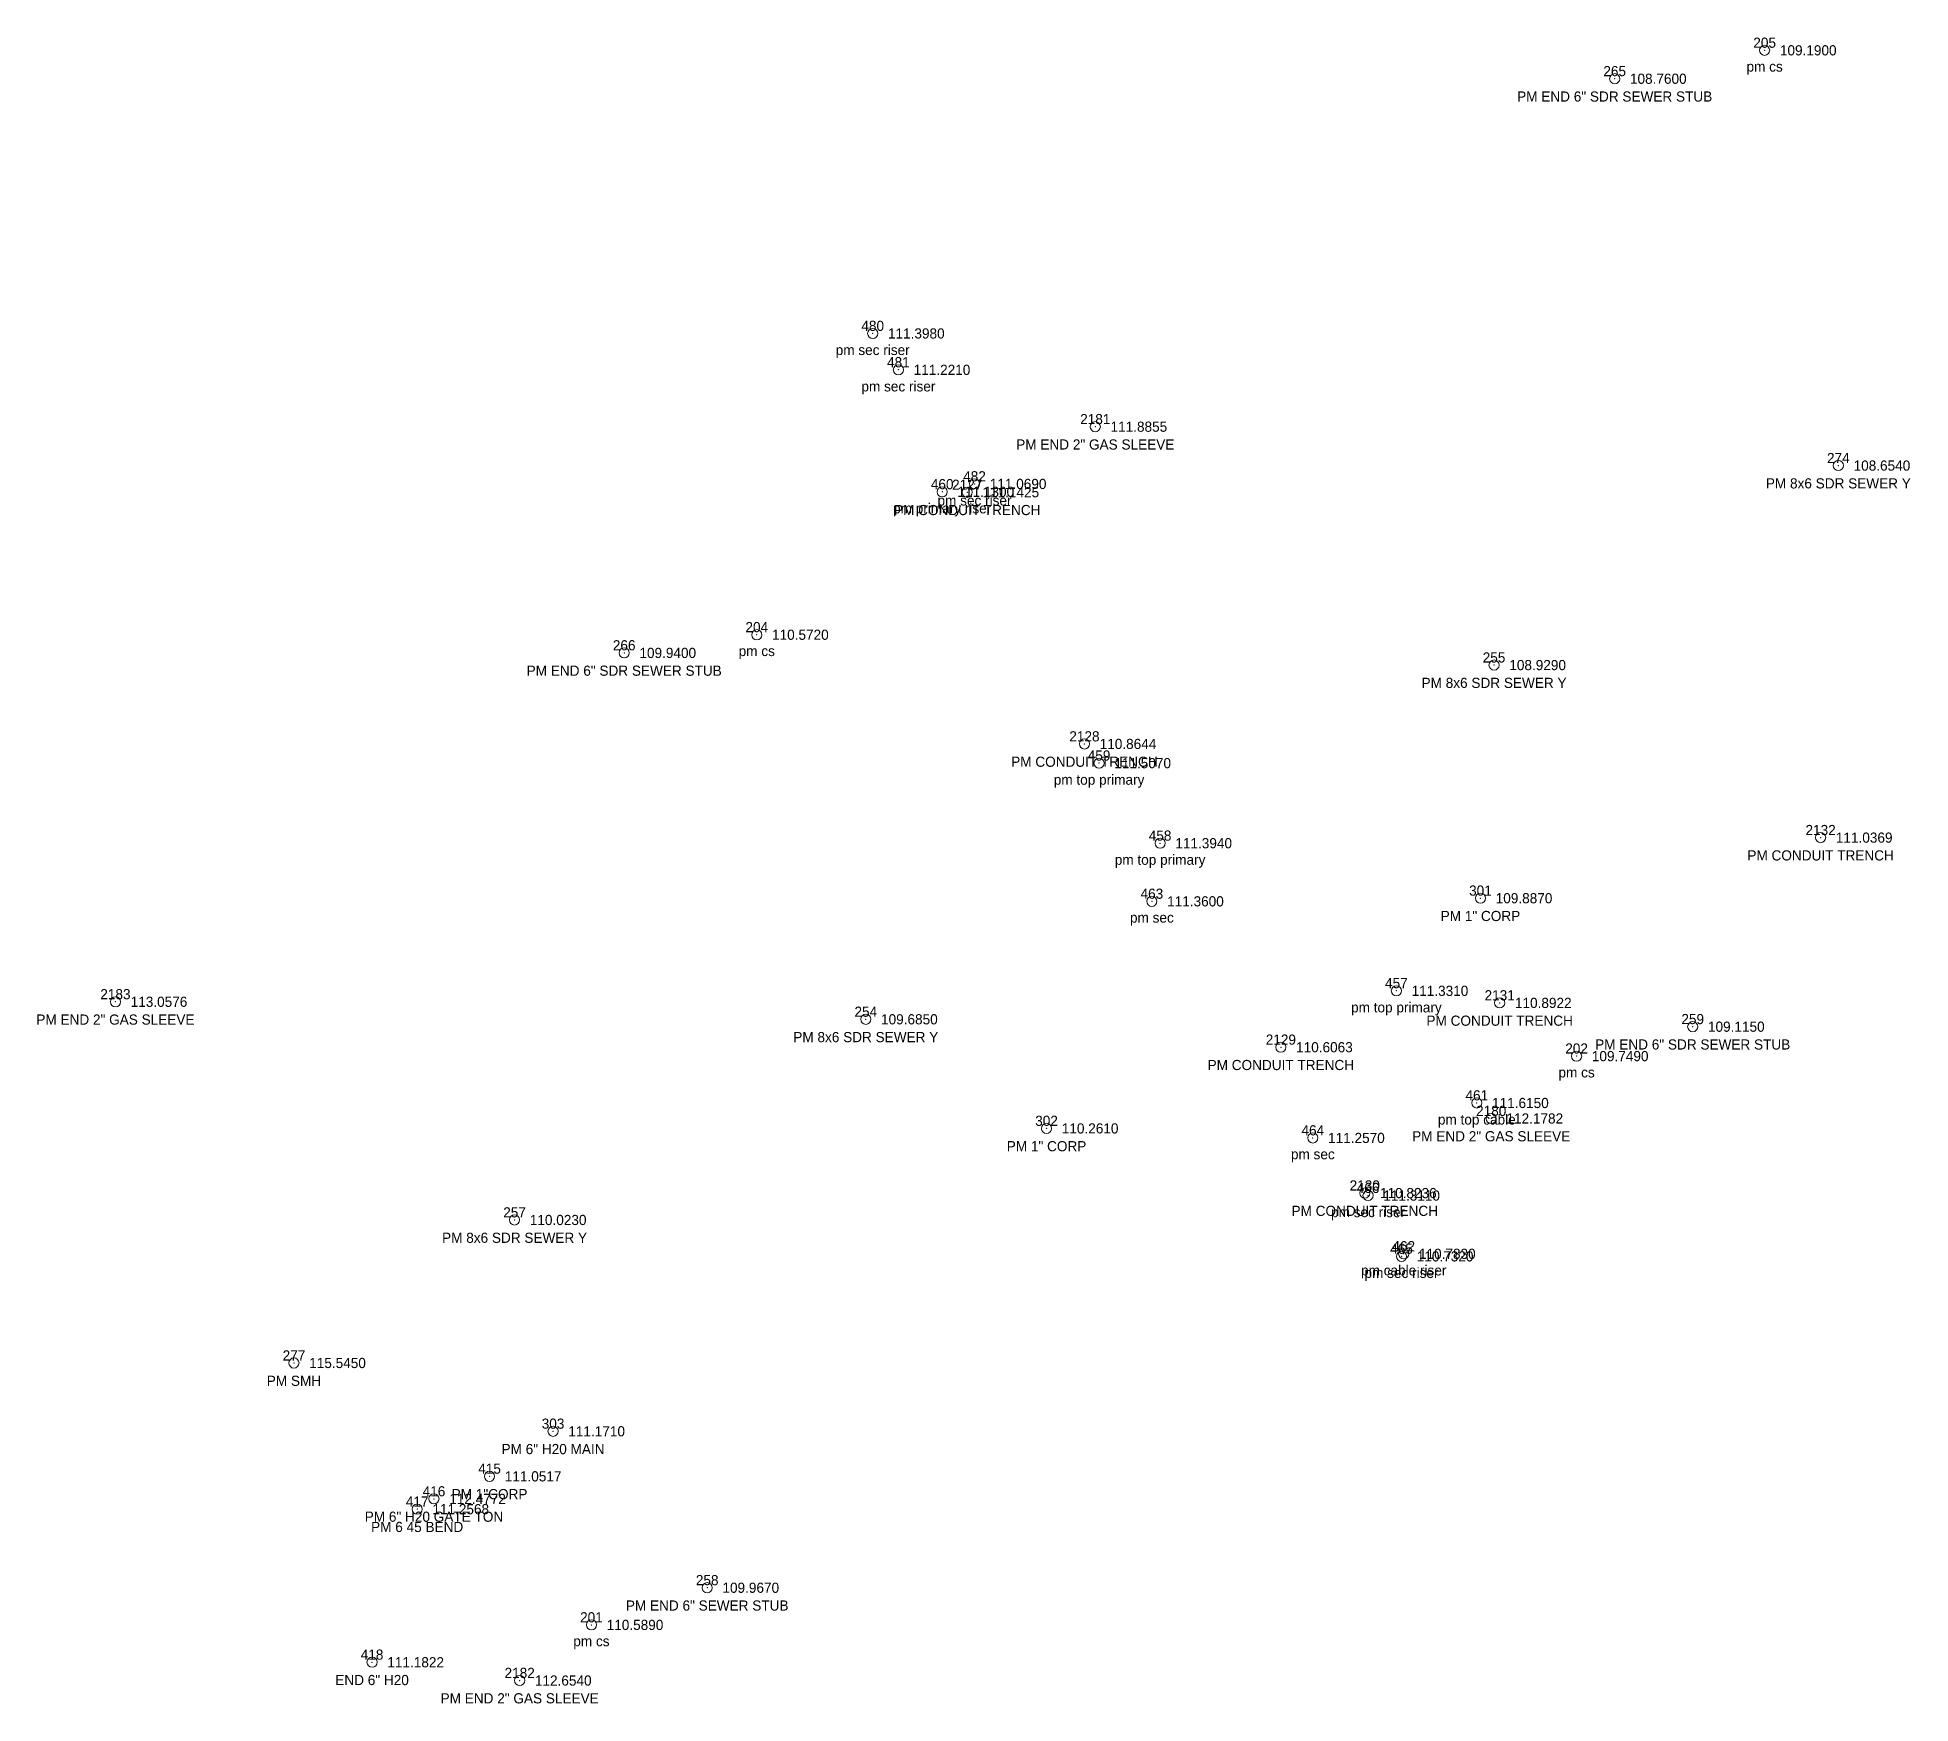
# Model space of a CAD drawing. Extents: x 1196333 to 1196982, y 245092 to 245652.
# Drawn here: x 1196333.5 to 1196425.6, y 245216.7 to 245298.7 of the extents above; entities that cross this region are included whole.
import ezdxf
from ezdxf.enums import TextEntityAlignment as Align

# ---------------------------------------------------------------- set-up
doc = ezdxf.new("R2010")
doc.units = 21
doc.header["$LTSCALE"] = 50
doc.header["$MEASUREMENT"] = 0
for name, color, linetype, lineweight, true_color in [('PNTDESC', 3, 'Continuous', 0, 0x00ff00), ('PNTELEV', 5, 'Continuous', 0, 0x0000ff), ('PNTS', 1, 'Continuous', 0, 0xff0000)]:
    doc.layers.add(name, color=color, linetype=linetype, lineweight=lineweight, true_color=true_color)
doc.layers.add('PNTNO', color=7, linetype='Continuous', lineweight=0)
doc.styles.add('PTXT', font='txt', dxfattribs={"height": 0.304801})

msp = doc.modelspace()

# ---------------------------------------------------------------- texts
at = {"layer": 'PNTDESC', "style": 'PTXT'}
for s, p in [('pm cs', (1196418.469, 245297.168, 109.19)), ('PM END 6" SDR SEWER STUB', (1196411.092, 245295.77, 108.76)), ('pm sec riser', (1196374.586, 245283.238, 111.398)), ('pm sec riser', (1196375.85, 245281.448, 111.221)), ('PM END 2" GAS SLEEVE', (1196385.5371, 245278.6506, 111.8855)), ('PM 8x6 SDR SEWER Y', (1196422.095, 245276.737, 108.654)), ('pm primary riser', (1196378.005, 245275.448, 111.13)), ('PM CONDUIT TRENCH', (1196379.2363, 245275.4245, 111.1425)), ('pm sec riser', (1196379.595, 245275.835, 111.069)), ('pm cs', (1196368.882, 245268.414, 110.572)), ('PM END 6" SDR SEWER STUB', (1196362.359, 245267.521, 109.94)), ('PM 8x6 SDR SEWER Y', (1196405.156, 245266.922, 108.929)), ('PM CONDUIT TRENCH', (1196385.0024, 245263.0417, 110.8644)), ('pm top primary', (1196385.723, 245262.097, 111.507)), ('pm top primary', (1196388.725, 245258.158, 111.394)), ('PM CONDUIT TRENCH', (1196421.2225, 245258.4322, 111.0369)), ('pm sec', (1196388.321, 245255.298, 111.36)), ('PM 1" CORP', (1196404.487, 245255.452, 109.887)), ('PM END 2" GAS SLEEVE', (1196337.3277, 245250.3559, 113.0576)), ('pm top primary', (1196400.351, 245250.896, 111.331)), ('PM CONDUIT TRENCH', (1196405.4329, 245250.3015, 110.8922)), ('PM 8x6 SDR SEWER Y', (1196374.246, 245249.494, 109.685)), ('PM END 6" SDR SEWER STUB', (1196414.93, 245249.131, 109.115)), ('PM CONDUIT TRENCH', (1196394.6659, 245248.1206, 110.6063)), ('pm cs', (1196409.217, 245247.683, 109.749)), ('pm top cable', (1196404.308, 245245.377, 111.615)), ('PM 1" CORP', (1196383.139, 245244.126, 110.261)), ('PM END 2" GAS SLEEVE', (1196405.0159, 245244.6145, 112.1782)), ('pm sec', (1196396.24, 245243.657, 111.257)), ('PM CONDUIT TRENCH', (1196398.7948, 245240.9449, 110.8236)), ('pm sec riser', (1196398.957, 245240.822, 111.311)), ('PM 8x6 SDR SEWER Y', (1196356.966, 245239.621, 110.023)), ('pm cable riser', (1196400.712, 245237.956, 110.783)), ('pm sec riser', (1196400.603, 245237.831, 110.732)), ('PM SMH', (1196346.112, 245232.584, 115.545)), ('PM 6" H20 MAIN', (1196358.859, 245229.225, 111.171)), ('PM 1"CORP', (1196355.7349, 245227.0078, 111.0517)), ('PM 6" H20 GATE TON', (1196353.0006, 245225.8974, 112.4772)), ('PM 6 45 BEND', (1196352.1743, 245225.3935, 111.2568)), ('PM END 6" SEWER STUB', (1196366.443, 245221.527, 109.967)), ('pm cs', (1196360.747, 245219.698, 110.589)), ('END 6" H20', (1196349.9553, 245217.8613, 111.1822)), ('PM END 2" GAS SLEEVE', (1196357.2163, 245216.9617, 112.654))]:
    msp.add_text(s, height=0.5, dxfattribs=at).set_placement(p, align=Align.MIDDLE)
at = {"layer": 'PNTELEV', "style": 'PTXT'}
for s, p in [('109.1900', (1196419.219, 245297.793, 109.19)), ('108.7600', (1196411.842, 245296.395, 108.76)), ('111.3980', (1196375.336, 245283.863, 111.398)), ('111.2210', (1196376.6, 245282.073, 111.221)), ('111.8855', (1196386.2871, 245279.2756, 111.8855)), ('108.6540', (1196422.845, 245277.362, 108.654)), ('111.1300', (1196378.755, 245276.073, 111.13)), ('111.1425', (1196379.9863, 245276.0495, 111.1425)), ('111.0690', (1196380.345, 245276.46, 111.069)), ('110.5720', (1196369.632, 245269.039, 110.572)), ('109.9400', (1196363.109, 245268.146, 109.94)), ('108.9290', (1196405.906, 245267.547, 108.929)), ('110.8644', (1196385.7524, 245263.6667, 110.8644)), ('111.5070', (1196386.473, 245262.722, 111.507)), ('111.3940', (1196389.475, 245258.783, 111.394)), ('111.0369', (1196421.9725, 245259.0572, 111.0369)), ('111.3600', (1196389.071, 245255.923, 111.36)), ('109.8870', (1196405.237, 245256.077, 109.887)), ('113.0576', (1196338.0777, 245250.9809, 113.0576)), ('111.3310', (1196401.101, 245251.521, 111.331)), ('110.8922', (1196406.1829, 245250.9265, 110.8922)), ('109.6850', (1196374.996, 245250.119, 109.685)), ('109.1150', (1196415.68, 245249.756, 109.115)), ('110.6063', (1196395.4159, 245248.7456, 110.6063)), ('109.7490', (1196409.967, 245248.308, 109.749)), ('111.6150', (1196405.058, 245246.002, 111.615)), ('110.2610', (1196383.889, 245244.751, 110.261)), ('112.1782', (1196405.7659, 245245.2395, 112.1782)), ('111.2570', (1196396.99, 245244.282, 111.257)), ('110.8236', (1196399.5448, 245241.5699, 110.8236)), ('111.3110', (1196399.707, 245241.447, 111.311)), ('110.0230', (1196357.716, 245240.246, 110.023)), ('110.7320', (1196401.353, 245238.456, 110.732)), ('110.7830', (1196401.462, 245238.581, 110.783)), ('115.5450', (1196346.862, 245233.209, 115.545)), ('111.1710', (1196359.609, 245229.85, 111.171)), ('111.0517', (1196356.4849, 245227.6328, 111.0517)), ('111.2568', (1196352.9243, 245226.0185, 111.2568)), ('112.4772', (1196353.7506, 245226.5224, 112.4772)), ('109.9670', (1196367.193, 245222.152, 109.967)), ('110.5890', (1196361.497, 245220.323, 110.589)), ('111.1822', (1196350.7053, 245218.4863, 111.1822)), ('112.6540', (1196357.9663, 245217.5867, 112.654))]:
    msp.add_text(s, height=0.5, dxfattribs=at).set_placement(p)
at = {"layer": 'PNTNO', "style": 'PTXT'}
for s, p in [('205', (1196418.469, 245298.418, 109.19)), ('265', (1196411.092, 245297.02, 108.76)), ('480', (1196374.586, 245284.488, 111.398)), ('481', (1196375.85, 245282.698, 111.221)), ('2181', (1196385.5371, 245279.9006, 111.8855)), ('274', (1196422.095, 245277.987, 108.654)), ('482', (1196379.595, 245277.085, 111.069)), ('460', (1196378.005, 245276.698, 111.13)), ('2127', (1196379.2363, 245276.6745, 111.1425)), ('204', (1196368.882, 245269.664, 110.572)), ('266', (1196362.359, 245268.771, 109.94)), ('255', (1196405.156, 245268.172, 108.929)), ('2128', (1196385.0024, 245264.2917, 110.8644)), ('459', (1196385.723, 245263.347, 111.507)), ('458', (1196388.725, 245259.408, 111.394)), ('2132', (1196421.2225, 245259.6822, 111.0369)), ('301', (1196404.487, 245256.702, 109.887)), ('463', (1196388.321, 245256.548, 111.36)), ('457', (1196400.351, 245252.146, 111.331)), ('2183', (1196337.3277, 245251.6059, 113.0576)), ('2131', (1196405.4329, 245251.5515, 110.8922)), ('254', (1196374.246, 245250.744, 109.685)), ('259', (1196414.93, 245250.381, 109.115)), ('2129', (1196394.6659, 245249.3706, 110.6063)), ('202', (1196409.217, 245248.933, 109.749)), ('461', (1196404.308, 245246.627, 111.615)), ('2180', (1196405.0159, 245245.8645, 112.1782)), ('302', (1196383.139, 245245.376, 110.261)), ('464', (1196396.24, 245244.907, 111.257)), ('2130', (1196398.7948, 245242.1949, 110.8236)), ('466', (1196398.957, 245242.072, 111.311)), ('257', (1196356.966, 245240.871, 110.023)), ('462', (1196400.712, 245239.206, 110.783)), ('465', (1196400.603, 245239.081, 110.732)), ('277', (1196346.112, 245233.834, 115.545)), ('303', (1196358.859, 245230.475, 111.171)), ('415', (1196355.7349, 245228.2578, 111.0517)), ('417', (1196352.1743, 245226.6435, 111.2568)), ('416', (1196353.0006, 245227.1474, 112.4772)), ('258', (1196366.443, 245222.777, 109.967)), ('201', (1196360.747, 245220.948, 110.589)), ('418', (1196349.9553, 245219.1113, 111.1822)), ('2182', (1196357.2163, 245218.2117, 112.654))]:
    msp.add_text(s, height=0.5, dxfattribs=at).set_placement(p, align=Align.MIDDLE)

# ---------------------------------------------------------------- linework, layer by layer
at = {"layer": 'PNTS', "linetype": 'Continuous'}
for centre in [(1196418.469, 245298.043, 109.19), (1196411.092, 245296.645, 108.76), (1196374.586, 245284.113, 111.398), (1196375.85, 245282.323, 111.221), (1196385.5371, 245279.5256, 111.8855), (1196422.095, 245277.612, 108.654), (1196378.005, 245276.323, 111.13), (1196379.2363, 245276.2995, 111.1425), (1196379.595, 245276.71, 111.069), (1196368.882, 245269.289, 110.572), (1196362.359, 245268.396, 109.94), (1196405.156, 245267.797, 108.929), (1196385.0024, 245263.9167, 110.8644), (1196385.723, 245262.972, 111.507), (1196388.725, 245259.033, 111.394), (1196421.2225, 245259.3072, 111.0369), (1196388.321, 245256.173, 111.36), (1196404.487, 245256.327, 109.887), (1196337.3277, 245251.2309, 113.0576), (1196400.351, 245251.771, 111.331), (1196405.4329, 245251.1765, 110.8922), (1196374.246, 245250.369, 109.685), (1196414.93, 245250.006, 109.115), (1196394.6659, 245248.9956, 110.6063), (1196409.217, 245248.558, 109.749), (1196404.308, 245246.252, 111.615), (1196383.139, 245245.001, 110.261), (1196405.0159, 245245.4895, 112.1782), (1196396.24, 245244.532, 111.257), (1196398.7948, 245241.8199, 110.8236), (1196398.957, 245241.697, 111.311), (1196356.966, 245240.496, 110.023), (1196400.603, 245238.706, 110.732), (1196400.712, 245238.831, 110.783), (1196346.112, 245233.459, 115.545), (1196358.859, 245230.1, 111.171), (1196355.7349, 245227.8828, 111.0517), (1196352.1743, 245226.2685, 111.2568), (1196353.0006, 245226.7724, 112.4772), (1196366.443, 245222.402, 109.967), (1196360.747, 245220.573, 110.589), (1196349.9553, 245218.7363, 111.1822), (1196357.2163, 245217.8367, 112.654)]:
    msp.add_circle(centre, 0.25, dxfattribs=at)
at = {"layer": 'PNTS'}
for p in [(1196418.469, 245298.043, 109.19), (1196411.092, 245296.645, 108.76), (1196374.586, 245284.113, 111.398), (1196375.85, 245282.323, 111.221), (1196385.5371, 245279.5256, 111.8855), (1196422.095, 245277.612, 108.654), (1196378.005, 245276.323, 111.13), (1196379.2363, 245276.2995, 111.1425), (1196379.595, 245276.71, 111.069), (1196368.882, 245269.289, 110.572), (1196362.359, 245268.396, 109.94), (1196405.156, 245267.797, 108.929), (1196385.0024, 245263.9167, 110.8644), (1196385.723, 245262.972, 111.507), (1196388.725, 245259.033, 111.394), (1196421.2225, 245259.3072, 111.0369), (1196388.321, 245256.173, 111.36), (1196404.487, 245256.327, 109.887), (1196400.351, 245251.771, 111.331), (1196337.3277, 245251.2309, 113.0576), (1196405.4329, 245251.1765, 110.8922), (1196374.246, 245250.369, 109.685), (1196414.93, 245250.006, 109.115), (1196394.6659, 245248.9956, 110.6063), (1196409.217, 245248.558, 109.749), (1196404.308, 245246.252, 111.615), (1196383.139, 245245.001, 110.261), (1196405.0159, 245245.4895, 112.1782), (1196396.24, 245244.532, 111.257), (1196398.7948, 245241.8199, 110.8236), (1196398.957, 245241.697, 111.311), (1196356.966, 245240.496, 110.023), (1196400.603, 245238.706, 110.732), (1196400.712, 245238.831, 110.783), (1196346.112, 245233.459, 115.545), (1196358.859, 245230.1, 111.171), (1196355.7349, 245227.8828, 111.0517), (1196353.0006, 245226.7724, 112.4772), (1196352.1743, 245226.2685, 111.2568), (1196366.443, 245222.402, 109.967), (1196360.747, 245220.573, 110.589), (1196349.9553, 245218.7363, 111.1822), (1196357.2163, 245217.8367, 112.654)]:
    msp.add_point(p, dxfattribs=at)

msp.set_redraw_order([(e.dxf.handle, doc.entitydb.next_handle()) for e in msp.query("TEXT MTEXT ATTDEF DIMENSION ARC_DIMENSION")])  # texts and dimensions are drawn at this point

doc.saveas('drawing.dxf')
